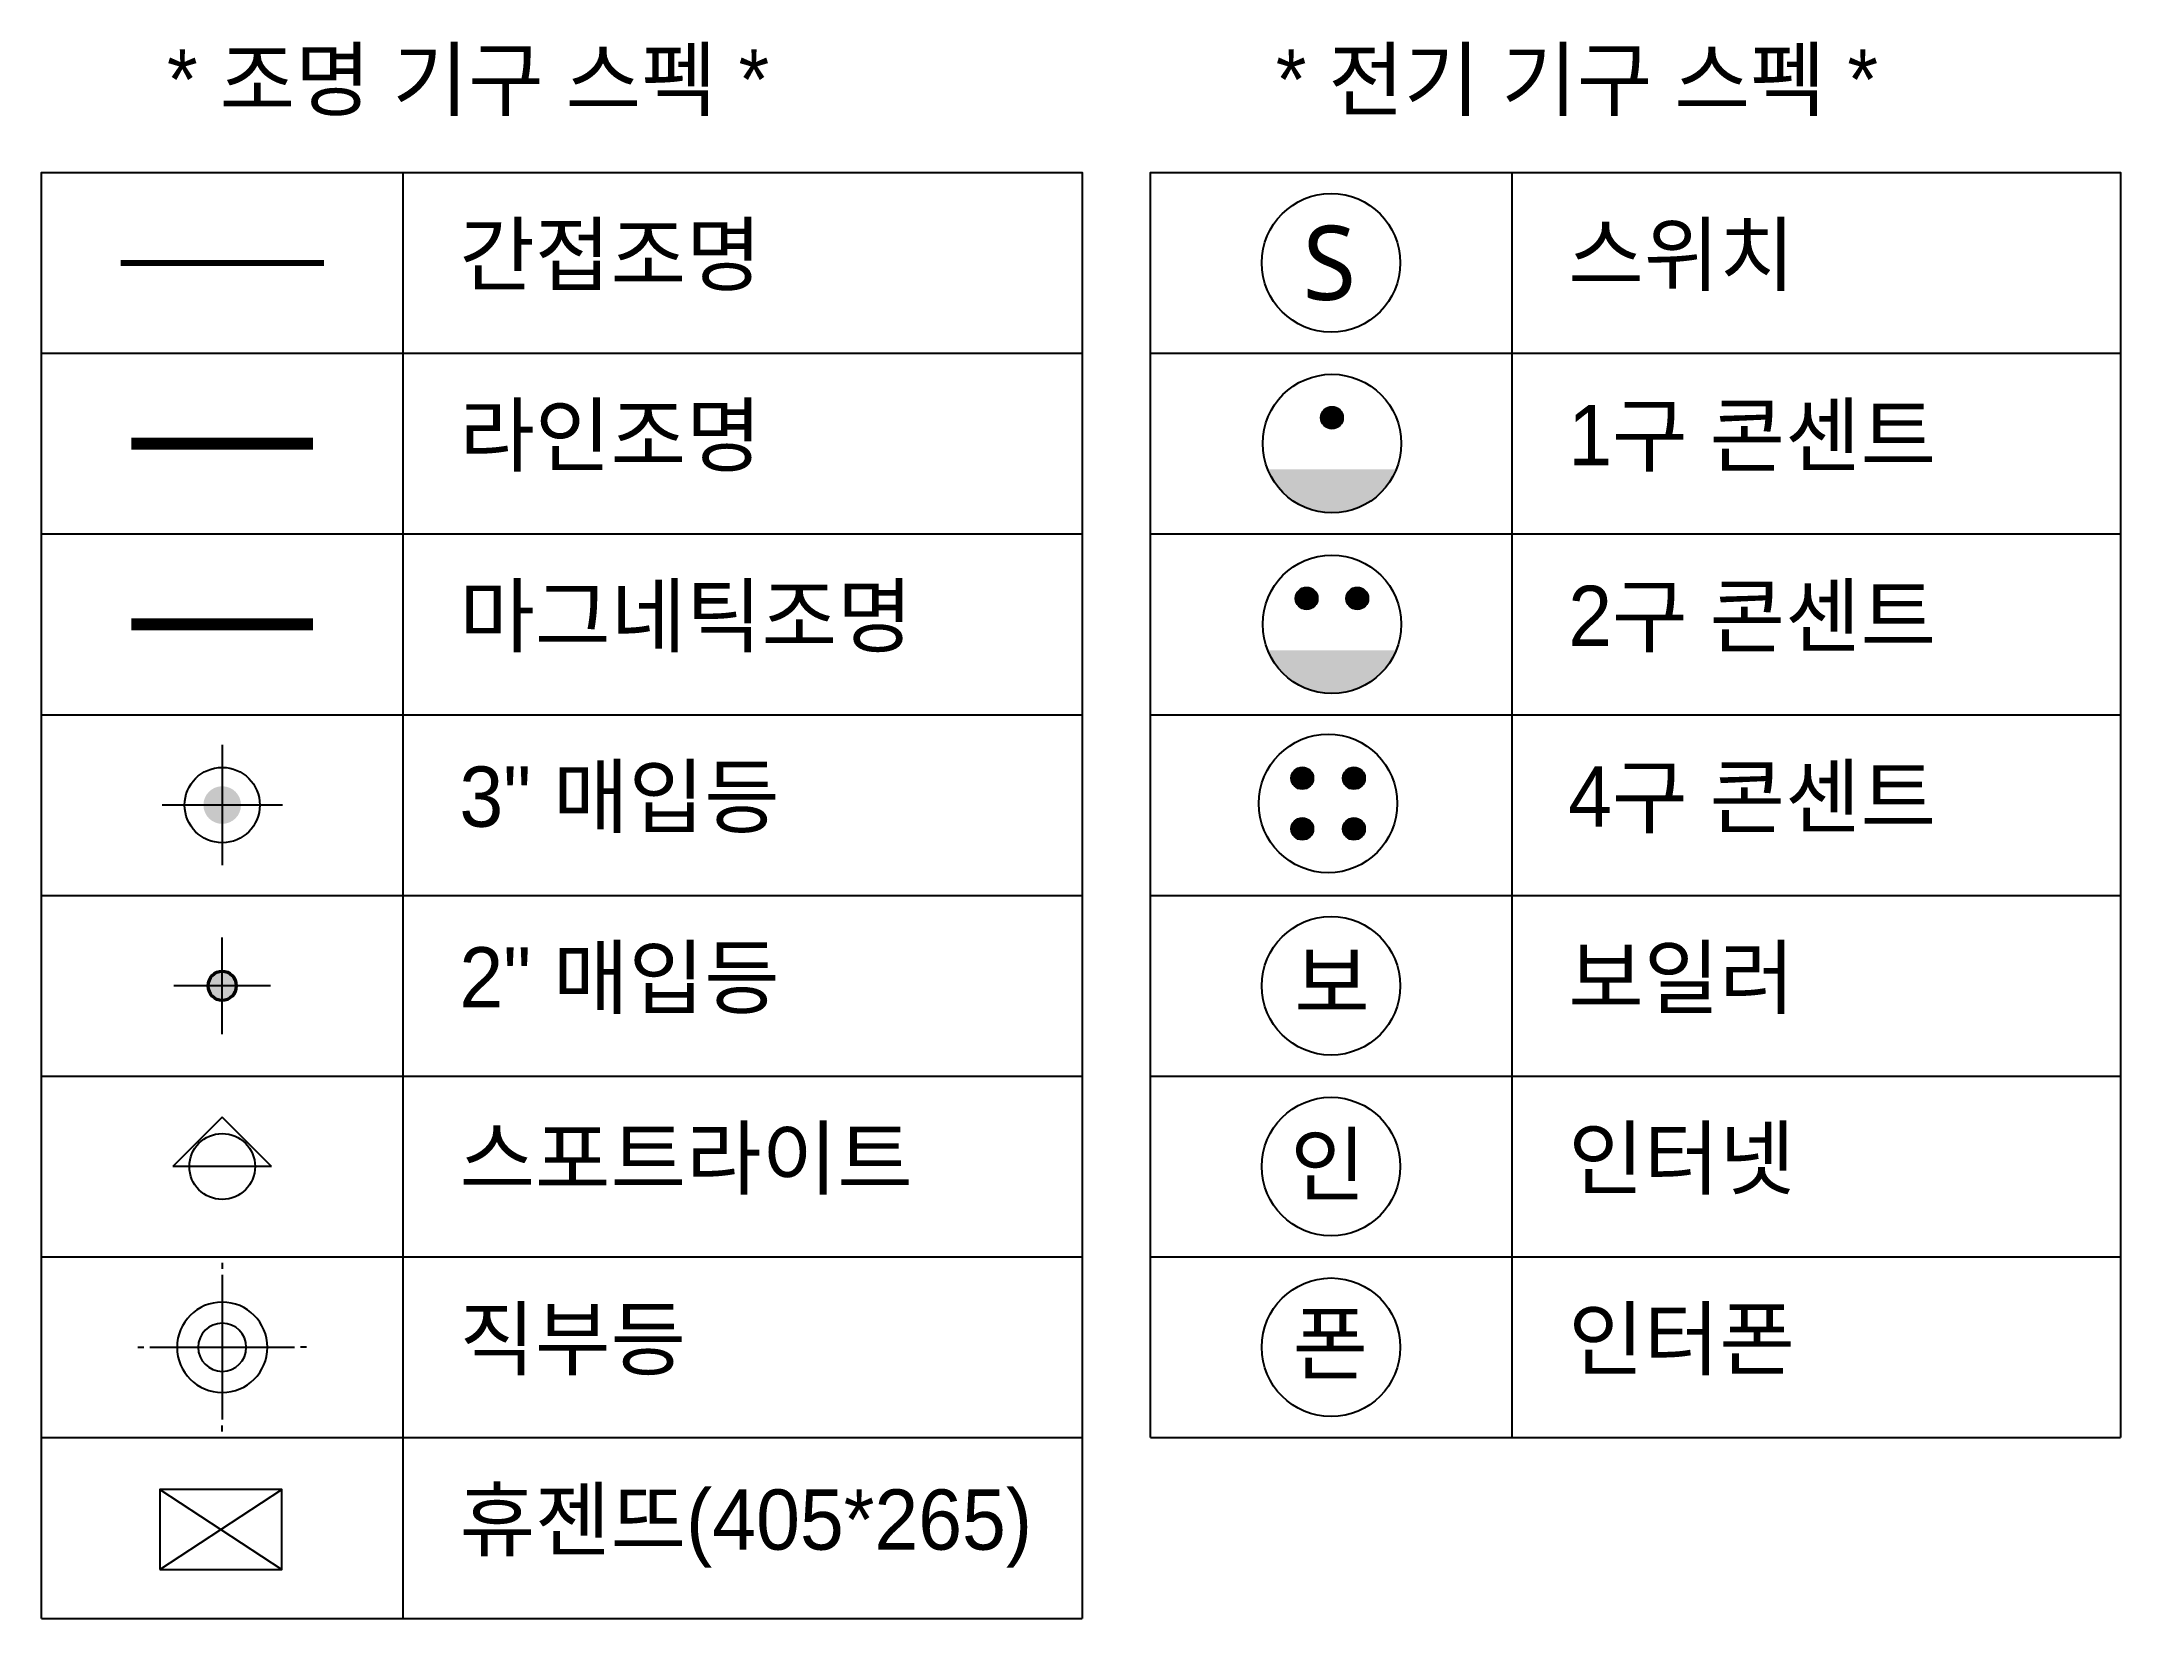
# Model space of a CAD drawing. Header units: inches. Extents: x -55157 to -7160, y -122257 to -52101.
# Drawn here: x -10613 to -7160, y -91523 to -88906 of the extents above; entities that cross this region are included whole.
import ezdxf

# ---------------------------------------------------------------- set-up
doc = ezdxf.new("R2010")
doc.units = ezdxf.units.IN
doc.header["$LTSCALE"] = 50
doc.header["$MEASUREMENT"] = 0
doc.linetypes.add('HID', pattern=[2.5, 1.5, -1])
for name, color, linetype in [('0-ELC TEXT', 7, 'Continuous'), ('06-LIGHT', 4, 'Continuous'), ('3.기호.계단선', 30, 'Continuous'), ('CEIL-DOOR', 6, 'Continuous'), ('HAT', 5, 'Continuous'), ('RC-LIGHT', 7, 'Continuous'), ('U-LANP', 6, 'Continuous'), ('설비', 140, 'Continuous')]:
    doc.layers.add(name, color=color, linetype=linetype)
doc.styles.add('코레일둥고', font='Korail_Round_Gothic_Medium.ttf')

msp = doc.modelspace()

# ---------------------------------------------------------------- texts
at = {"layer": '0-ELC TEXT', "style": '코레일둥고'}
for s, p in [('* 조명 기구 스펙 *', (-10404.303, -89018.514)), ('* 전기 기구 스펙 *', (-8562.912, -89018.514)), ('간접조명', (-9918.691, -89308.898)), ('스위치', (-8077.3, -89308.898)), ('라인조명', (-9918.691, -89608.898)), ('1구 콘센트', (-8077.3, -89608.898)), ('마그네틱조명', (-9918.691, -89908.898)), ('2구 콘센트', (-8077.3, -89908.898)), ('3" 매입등', (-9918.691, -90208.898)), ('4구 콘센트', (-8077.3, -90208.898)), ('2" 매입등', (-9918.691, -90508.898)), ('보일러', (-8077.3, -90508.898)), ('스포트라이트', (-9918.691, -90808.898)), ('인터넷', (-8077.3, -90808.898)), ('직부등', (-9918.691, -91108.898)), ('인터폰', (-8077.3, -91108.898)), ('휴젠뜨(405*265)', (-9918.691, -91408.898))]:
    msp.add_text(s, height=100, dxfattribs=at).set_placement(p)

# ---------------------------------------------------------------- blocks, each defined once
blk = doc.blocks.new('hallogen')
h = blk.add_hatch(color=256)
h.dxf.hatch_style = 1
edge = h.paths.add_edge_path()
edge.add_arc((48591.7, 60854.3), 31.2, 0, 360, ccw=False)
at = {"color": 1, "linetype": 'Continuous'}
for p, q in [((48591.7, 60954.3), (48591.7, 60754.3)), ((48691.7, 60854.3), (48491.7, 60854.3))]:
    blk.add_line(p, q, dxfattribs=at)
at = {"color": 4, "linetype": 'Continuous'}
blk.add_circle((48591.7, 60854.3), 62.5, dxfattribs=at)
blk = doc.blocks.new('1')
at = {"linetype": 'Continuous'}
h = blk.add_hatch(color=4, dxfattribs=at)
h.dxf.hatch_style = 1
edge = h.paths.add_edge_path()
edge.add_arc((11539653.5, -14273503.8), 37.5, 0, 360)
at = {"color": 1, "linetype": 'Continuous'}
for p, q in [((11539653.5, -14273637.1), (11539653.5, -14273370.5)), ((11539520.2, -14273503.8), (11539786.8, -14273503.8))]:
    blk.add_line(p, q, dxfattribs=at)
at = {"color": 4, "linetype": 'Continuous'}
for radius in [41.5, 37.5]:
    blk.add_circle((11539653.5, -14273503.8), radius, dxfattribs=at)
blk = doc.blocks.new('매입등')
at = {"layer": 'HAT', "color": 1}
for p, q in [((0, 140), (0, 130)), ((0, 120), (0, -120)), ((-140, 0), (-130, 0)), ((120, 0), (-120, 0)), ((140, 0), (130, 0)), ((-140, 0), (-130, 0)), ((0, -140), (0, -130))]:
    blk.add_line(p, q, dxfattribs=at)
blk.add_circle((0, 0), 40, dxfattribs=at)
at = {"layer": 'U-LANP'}
blk.add_circle((0, 0), 75, dxfattribs=at)
blk = doc.blocks.new('A$C59950440')
at = {"layer": 'CEIL-DOOR'}
blk.add_blockref('매입등', (140, 140), dxfattribs=at)
blk = doc.blocks.new('SW')
at = {"layer": '설비', "color": 140}
blk.add_circle((11533254.1, -14277699.4), 184, dxfattribs=at)
at = {"layer": '설비', "color": 140, "insert": (11533320, -14277600.8), "char_height": 197.143, "width": 314.327, "attachment_point": 3, "style": '코레일둥고'}
blk.add_mtext('{\\fMalgun Gothic|b0|i0|c129|p50;S}', dxfattribs=at)
blk = doc.blocks.new('egoo')
at = {"layer": '설비'}
h = blk.add_hatch(color=140, dxfattribs=at)
edge = h.paths.add_edge_path()
edge.add_arc((1015645.3, 443433.7), 22.3, 0, 360)
h = blk.add_hatch(color=140, dxfattribs=at)
edge = h.paths.add_edge_path()
edge.add_arc((1015747.7, 443433.7), 22.3, 0, 360)
h = blk.add_hatch(color=140, dxfattribs=at)
edge = h.paths.add_edge_path()
edge.add_line((1015826.3, 443329.1), (1015566.6, 443329.1))
edge.add_ellipse((1015696.5, 443381.5), major_axis=(99, 99), ratio=1, start_angle=156.9578, end_angle=293.0422)
at = {"layer": '설비', "color": 140}
for centre, radius in [((1015696.5, 443381.5), 140), ((1015645.3, 443433.7), 22.3), ((1015747.7, 443433.7), 22.3)]:
    blk.add_circle(centre, radius, dxfattribs=at)
blk = doc.blocks.new('DLSXJSPT')
at = {"layer": '설비', "color": 140}
blk.add_circle((242956, 103418.4), 115, dxfattribs=at)
at = {"layer": '설비', "color": 140, "style": '코레일둥고'}
blk.add_text('인', height=100, dxfattribs=at).set_placement((242888.1, 103372))
blk = doc.blocks.new('DLSXJVHS')
at = {"layer": '설비', "color": 140}
blk.add_circle((236550.8, 103607.8), 115, dxfattribs=at)
at = {"layer": '설비', "color": 140, "style": '코레일둥고'}
blk.add_text('폰', height=100, dxfattribs=at).set_placement((236486.9, 103564.3))
blk = doc.blocks.new('DLFRN')
at = {"layer": '설비'}
h = blk.add_hatch(color=140, dxfattribs=at)
edge = h.paths.add_edge_path()
edge.add_arc((236552.3, 104850.7), 18.3, 0, 360)
h = blk.add_hatch(color=140, dxfattribs=at)
edge = h.paths.add_edge_path()
edge.add_line((236658.9, 104764.8), (236445.6, 104764.8))
edge.add_ellipse((236552.3, 104807.8), major_axis=(81.3, 81.3), ratio=1, start_angle=156.9578, end_angle=293.0422)
at = {"layer": '설비', "color": 140}
for centre, radius in [((236552.3, 104807.8), 115), ((236552.3, 104850.7), 18.3)]:
    blk.add_circle(centre, radius, dxfattribs=at)
blk = doc.blocks.new('QHDLFFJ')
at = {"layer": '설비', "color": 140}
blk.add_circle((236550.8, 104207.8), 115, dxfattribs=at)
at = {"layer": '설비', "color": 140, "style": '코레일둥고'}
blk.add_text('보 ', height=100, dxfattribs=at).set_placement((236489.6, 104163.9))
blk = doc.blocks.new('4RNZHS')
at = {"layer": '설비'}
h = blk.add_hatch(color=140, dxfattribs=at)
edge = h.paths.add_edge_path()
edge.add_arc((244434.2, 96095.3), 18.3, -90, 270, ccw=False)
h = blk.add_hatch(color=140, dxfattribs=at)
edge = h.paths.add_edge_path()
edge.add_arc((244520, 96095.3), 18.3, 270, 630)
h = blk.add_hatch(color=140, dxfattribs=at)
edge = h.paths.add_edge_path()
edge.add_arc((244434.2, 96011.2), 18.3, -90, 270, ccw=False)
h = blk.add_hatch(color=140, dxfattribs=at)
edge = h.paths.add_edge_path()
edge.add_arc((244520, 96011.2), 18.3, 270, 630)
at = {"layer": '설비', "color": 140}
for centre, radius in [((244477.1, 96053.3), 115), ((244434.2, 96095.3), 18.3), ((244520, 96095.3), 18.3), ((244434.2, 96011.2), 18.3), ((244520, 96011.2), 18.3)]:
    blk.add_circle(centre, radius, dxfattribs=at)

# ---------------------------------------------------------------- linework, layer by layer
at = {"color": 4}
for p, q in [((-10312.566, -90691.054), (-10394.466, -90772.954)), ((-10230.666, -90772.954), (-10312.566, -90691.054)), ((-10230.666, -90772.954), (-10394.466, -90772.954))]:
    msp.add_line(p, q, dxfattribs=at)
msp.add_circle((-10312.566, -90772.954), 54.6, dxfattribs=at)
at = {"layer": '0-ELC TEXT'}
for p, q in [((-10012.566, -89122.954), (-10012.566, -91522.954)), ((-8171.175, -89122.954), (-8171.175, -91222.954)), ((-10612.566, -89422.954), (-8884.352, -89422.954)), ((-8771.175, -89422.954), (-7160.282, -89422.954)), ((-10612.566, -89722.954), (-8884.352, -89722.954)), ((-8771.175, -89722.954), (-7160.282, -89722.954)), ((-10612.566, -90022.954), (-8884.352, -90022.954)), ((-8771.175, -90022.954), (-7160.282, -90022.954)), ((-10612.566, -90322.954), (-8884.352, -90322.954)), ((-8771.175, -90322.954), (-7160.282, -90322.954)), ((-10612.566, -90622.954), (-8884.352, -90622.954)), ((-8771.175, -90622.954), (-7160.282, -90622.954)), ((-10612.566, -90922.954), (-8884.352, -90922.954)), ((-8771.175, -90922.954), (-7160.282, -90922.954)), ((-10612.566, -91222.954), (-8884.352, -91222.954)), ((-8771.175, -91222.954), (-7160.282, -91222.954)), ((-10612.566, -91522.954), (-8884.352, -91522.954))]:
    msp.add_line(p, q, dxfattribs=at)
for points in [[(-10612.566, -91522.954), (-10612.566, -89122.954), (-8884.352, -89122.954), (-8884.352, -91522.954)], [(-8771.175, -91222.954), (-8771.175, -89122.954), (-7160.282, -89122.954), (-7160.282, -91222.954)]]:
    msp.add_lwpolyline(points, dxfattribs=at)
at = {"layer": '06-LIGHT', "color": 10, "linetype": 'HID', "const_width": 10}
msp.add_lwpolyline([(-10143.76, -89272.954), (-10481.372, -89272.954)], dxfattribs=at)
at = {"layer": '3.기호.계단선'}
for p, q in [((-10416.022, -91441.689), (-10213.522, -91309.189)), ((-10416.022, -91309.189), (-10213.522, -91441.689))]:
    msp.add_line(p, q, dxfattribs=at)
at = {"layer": '3.기호.계단선', "const_width": 20}
msp.add_lwpolyline([(-10161.567, -89872.926), (-10463.238, -89872.926)], dxfattribs=at)
at = {"layer": '3.기호.계단선'}
msp.add_lwpolyline([(-10416.022, -91441.689), (-10213.522, -91441.689), (-10213.522, -91309.189), (-10416.022, -91309.189)], close=True, dxfattribs=at)
at = {"layer": '설비', "color": 140, "const_width": 20}
msp.add_lwpolyline([(-10161.567, -89572.926), (-10463.238, -89572.926)], dxfattribs=at)

# ---------------------------------------------------------------- block references
at = {"layer": 'RC-LIGHT'}
msp.add_blockref('hallogen', (-58904.268, -151027.218), dxfattribs=at)
at = {"layer": 'RC-LIGHT', "xscale": -0.6024096385271789, "yscale": 0.6024096385271789, "zscale": 0.6024096385271789}
msp.add_blockref('1', (6941285.927, 8508023.305), dxfattribs=at)
at = {"layer": 'RC-LIGHT', "xscale": -1}
msp.add_blockref('A$C59950440', (-10172.566, -91212.954), dxfattribs=at)
at = {"layer": '설비', "color": 140}
for name, p, xscale, yscale, zscale in [('SW', (-7216754.966, 8834289.199), 0.625, 0.625, 0.625), ('egoo', (-842791.83, -454079.161), 0.8214285869294655, 0.8214285869294655, 0.8214285869294655)]:
    msp.add_blockref(name, p, dxfattribs=dict(at, xscale=xscale, yscale=yscale, zscale=zscale))
at = {"layer": '설비'}
for name, p in [('DLFRN', (-245021.964, -194380.74)), ('4RNZHS', (-252953.204, -186223.617)), ('QHDLFFJ', (-245021.964, -194680.74)), ('DLSXJSPT', (-251427.189, -194191.323)), ('DLSXJVHS', (-245021.964, -194680.74))]:
    msp.add_blockref(name, p, dxfattribs=at)

msp.set_redraw_order([(e.dxf.handle, doc.entitydb.next_handle()) for e in msp.query("TEXT MTEXT ATTDEF DIMENSION ARC_DIMENSION")])  # texts and dimensions are drawn at this point

doc.saveas('drawing.dxf')
